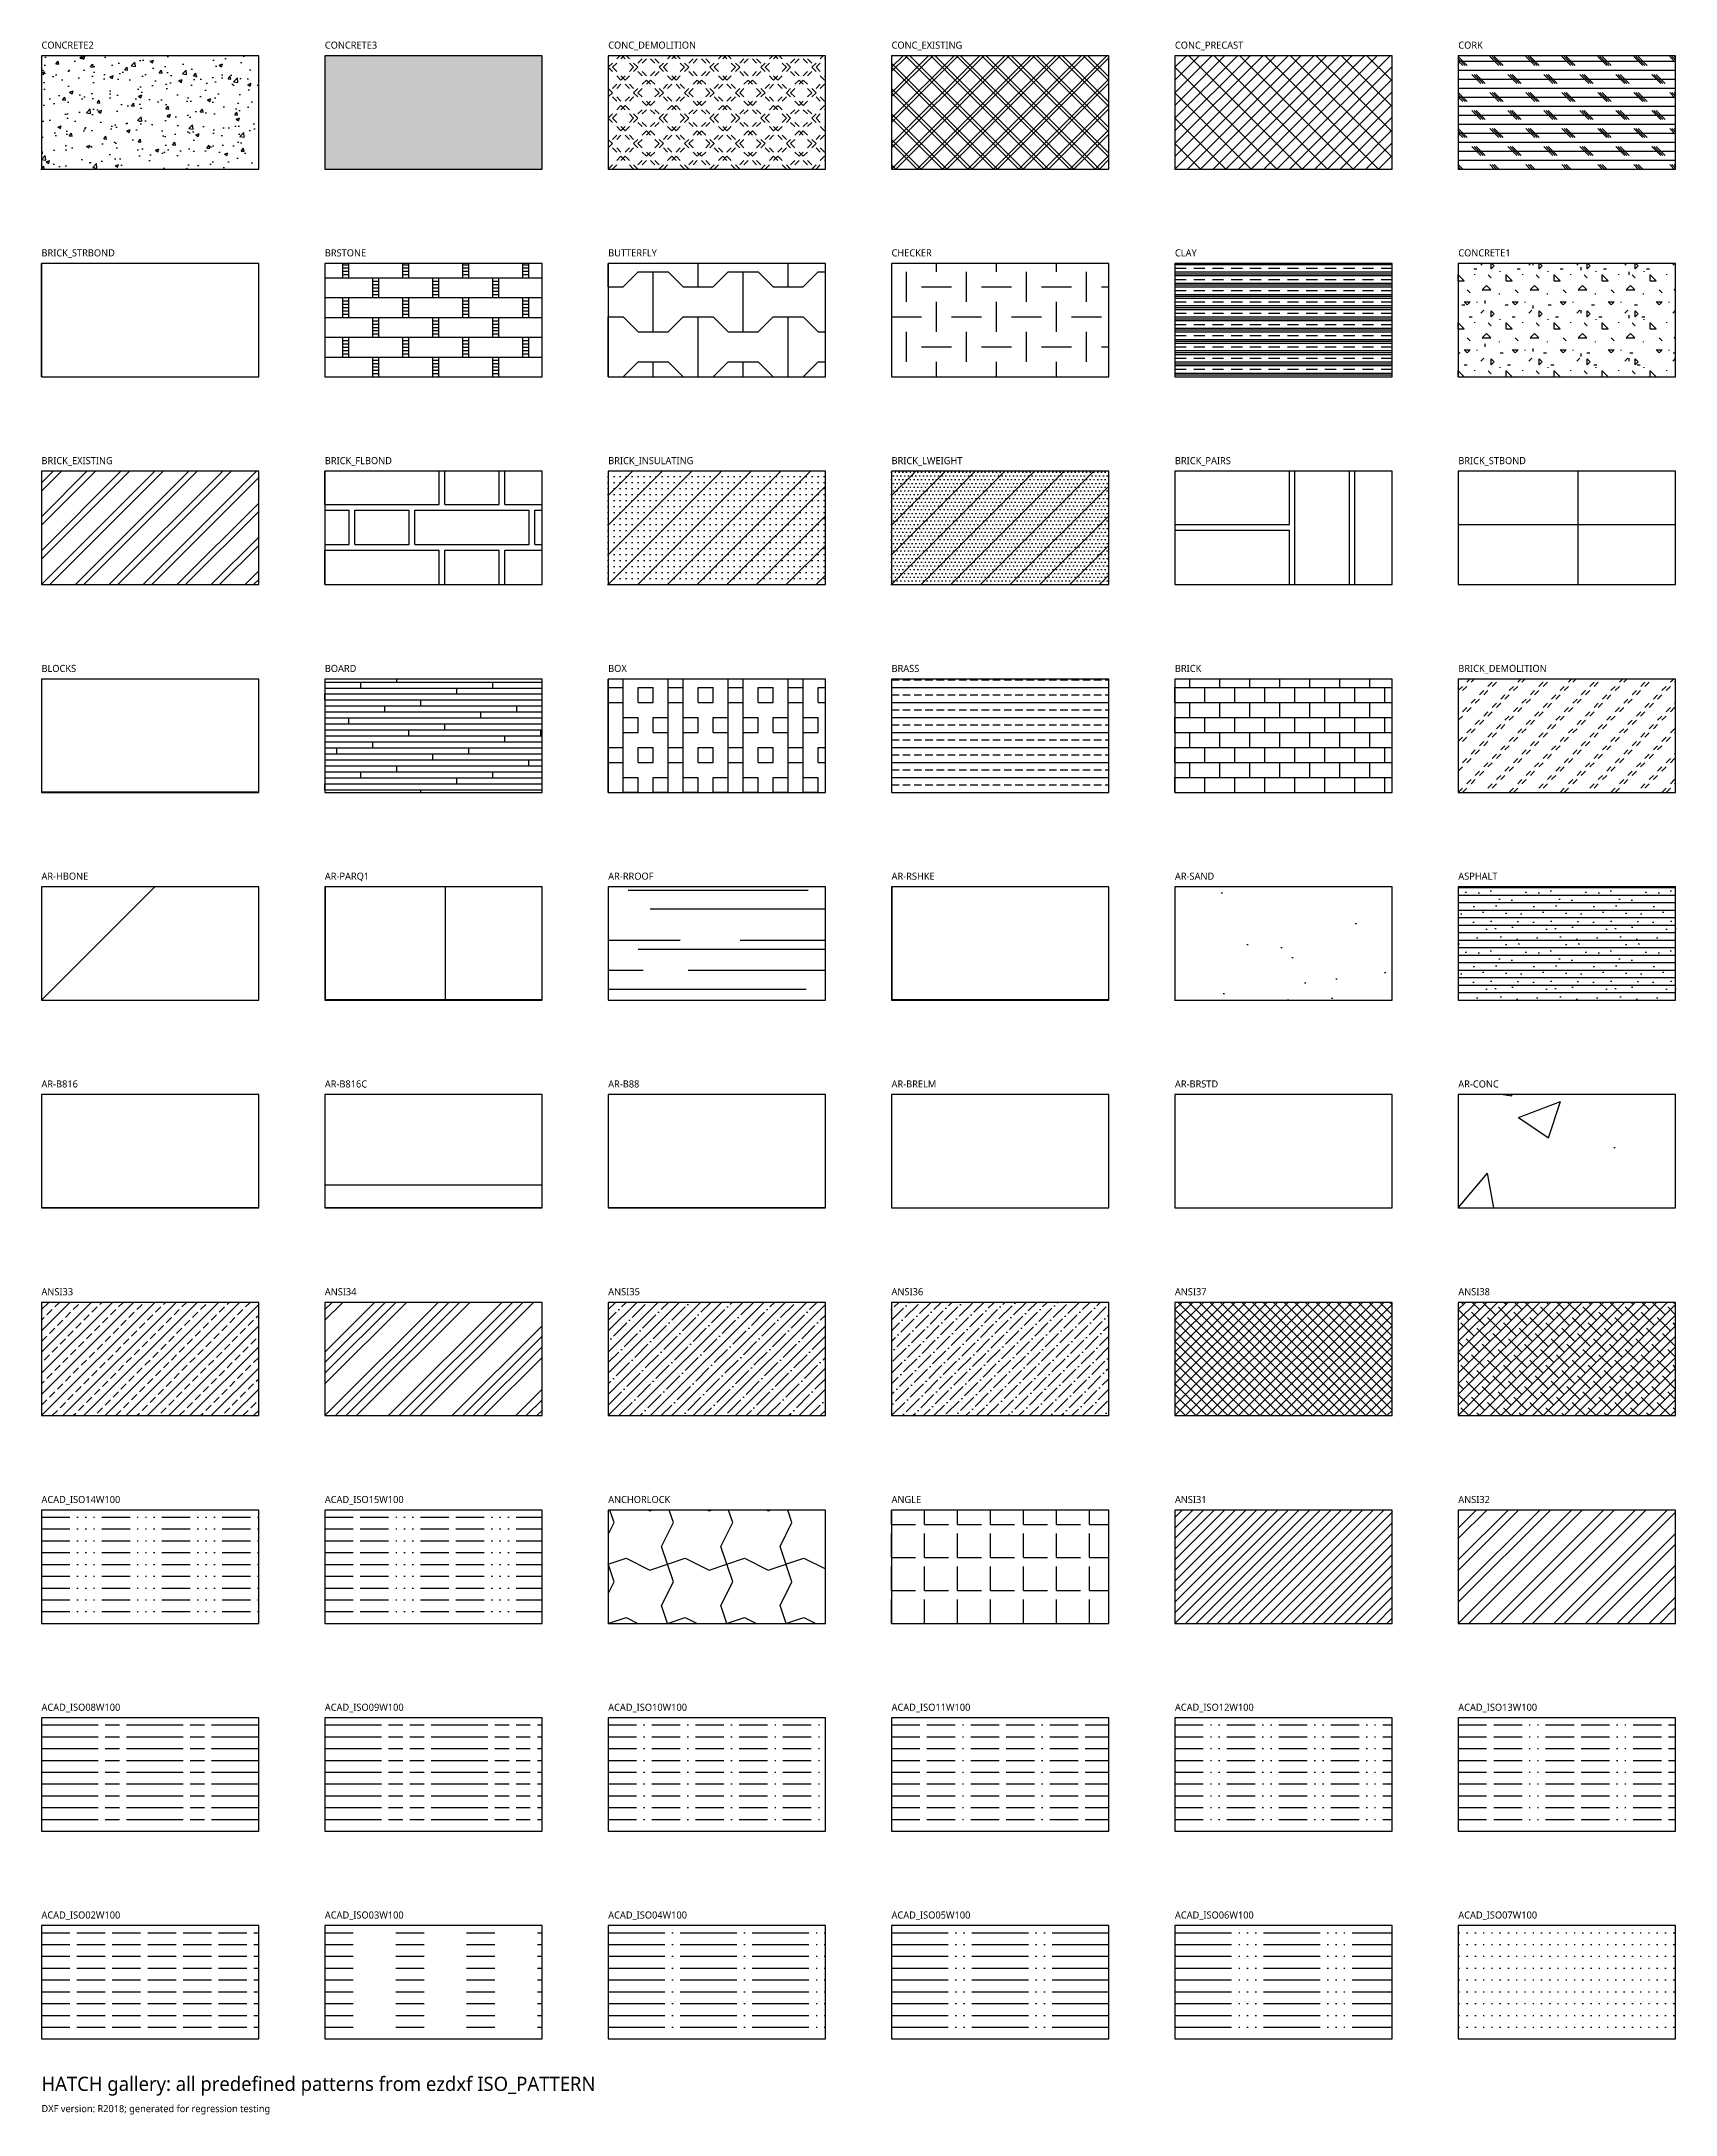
# Model space of a CAD drawing. Header units: metres. Extents: x 0 to 692, y 8 to 2774.
# Drawn here: x 0 to 692, y 8 to 886 of the extents above; entities that cross this region are included whole.
import ezdxf

# ---------------------------------------------------------------- set-up
doc = ezdxf.new("R2010")
doc.units = ezdxf.units.M
for name, color, linetype in [('FRAME', 8, 'Continuous'), ('HATCH', 7, 'Continuous'), ('LABEL', 2, 'Continuous'), ('TITLE', 6, 'Continuous')]:
    doc.layers.add(name, color=color, linetype=linetype)
doc.styles.add('OpenSans', font='OpenSans-Regular.ttf')

msp = doc.modelspace()

# ---------------------------------------------------------------- texts
at = {"layer": 'LABEL', "style": 'OpenSans'}
for s, p in [('CONCRETE2', (0, 883)), ('CONCRETE3', (120, 883)), ('CONC_DEMOLITION', (240, 883)), ('CONC_EXISTING', (360, 883)), ('CONC_PRECAST', (480, 883)), ('CORK', (600, 883)), ('BRICK_STRBOND', (0, 795)), ('BRSTONE', (120, 795)), ('BUTTERFLY', (240, 795)), ('CHECKER', (360, 795)), ('CLAY', (480, 795)), ('CONCRETE1', (600, 795)), ('BRICK_EXISTING', (0, 707)), ('BRICK_FLBOND', (120, 707)), ('BRICK_INSULATING', (240, 707)), ('BRICK_LWEIGHT', (360, 707)), ('BRICK_PAIRS', (480, 707)), ('BRICK_STBOND', (600, 707)), ('BLOCKS', (0, 619)), ('BOARD', (120, 619)), ('BOX', (240, 619)), ('BRASS', (360, 619)), ('BRICK', (480, 619)), ('BRICK_DEMOLITION', (600, 619)), ('AR-HBONE', (0, 531)), ('AR-PARQ1', (120, 531)), ('AR-RROOF', (240, 531)), ('AR-RSHKE', (360, 531)), ('AR-SAND', (480, 531)), ('ASPHALT', (600, 531)), ('AR-B816', (0, 443)), ('AR-B816C', (120, 443)), ('AR-B88', (240, 443)), ('AR-BRELM', (360, 443)), ('AR-BRSTD', (480, 443)), ('AR-CONC', (600, 443)), ('ANSI33', (0, 355)), ('ANSI34', (120, 355)), ('ANSI35', (240, 355)), ('ANSI36', (360, 355)), ('ANSI37', (480, 355)), ('ANSI38', (600, 355)), ('ACAD_ISO14W100', (0, 267)), ('ACAD_ISO15W100', (120, 267)), ('ANCHORLOCK', (240, 267)), ('ANGLE', (360, 267)), ('ANSI31', (480, 267)), ('ANSI32', (600, 267)), ('ACAD_ISO08W100', (0, 179)), ('ACAD_ISO09W100', (120, 179)), ('ACAD_ISO10W100', (240, 179)), ('ACAD_ISO11W100', (360, 179)), ('ACAD_ISO12W100', (480, 179)), ('ACAD_ISO13W100', (600, 179)), ('ACAD_ISO02W100', (0, 91)), ('ACAD_ISO03W100', (120, 91)), ('ACAD_ISO04W100', (240, 91)), ('ACAD_ISO05W100', (360, 91)), ('ACAD_ISO06W100', (480, 91)), ('ACAD_ISO07W100', (600, 91))]:
    msp.add_text(s, height=3, dxfattribs=at).set_placement(p)
at = {"layer": 'TITLE', "style": 'OpenSans'}
for s, height, p in [('HATCH gallery: all predefined patterns from ezdxf ISO_PATTERN', 6, (0, 18)), ('DXF version: R2018; generated for regression testing', 3, (0, 9))]:
    msp.add_text(s, height=height, dxfattribs=at).set_placement(p)

# ---------------------------------------------------------------- hatches: boundary and pattern name
at = {"layer": 'HATCH'}
h = msp.add_hatch(dxfattribs=at)
h.set_pattern_fill('CONCRETE2', style=0)
h.set_pattern_definition([(50, (0, 832), (14.5747, -1.2751), [1.524, -16.764]), (355, (0, 832), (-2.8194, 15.2845), [1.2192, -13.4112]), (100.451, (1.215, 831.894), (11.7553, 14.0094), [1.2952, -14.2472]), (46.184, (0, 836.064), (21.6863, -3.3633), [2.286, -25.146]), (96.636, (1.807, 835.784), (18.9923, 19.794), [1.943, -21.371]), (351.184, (0, 836.064), (18.9923, 19.794), [1.8288, -20.1168]), (21, (2.032, 835.048), (12.1292, -8.1812), [1.524, -16.764]), (326, (2.032, 835.048), (4.9442, 14.735), [1.2192, -13.4112]), (71.451, (3.043, 834.366), (17.0733, 6.5538), [1.2952, -14.2472]), (37.5, (0, 832), (0.2471, 6.7644), [0, -13.24864, 0, -13.6144, 0, -13.462]), (7.5, (0, 832), (5.34557, 8.01445), [0, -7.76224, 0, -12.94384, 0, -5.1308]), (-32.5, (-4.5314, 832), (10.84727, -0.45831), [0, -5.08, 0, -15.8496, 0, -21.0312]), (-42.5, (-6.563, 832), (11.85034, 2.0341), [0, -6.604, 0, -10.52576, 0, -14.9352])])
h.paths.add_polyline_path([(0, 832), (92, 832), (92, 880), (0, 880)])
h = msp.add_hatch(dxfattribs=at)
h.set_pattern_fill('CONCRETE3', style=0)
h.set_pattern_definition([(82.88, (217.1072, 891.2083), (-0.000853, 16.93363), [0.0373, -136.4844]), (97.13, (217.1066, 891.2449), (-16.943103, 118.53227), [0.0493, -136.4723]), (116.57, (217.0945, 891.2915), (-16.9343, 16.93136), [0.0563, -37.8083]), (135, (217.064, 891.337), (-16.9332, 0), [0.0594, -23.8877]), (172.88, (217.0194, 891.3793), (-118.535226, 16.922415), [0.0582, -136.4634]), (172.88, (216.9622, 891.3875), (-118.535226, 16.922415), [0.0385, -136.4831]), (187.13, (216.9246, 891.3866), (-118.53227, -16.943103), [0.0526, -136.469]), (225, (216.87, 891.38), (-0, -16.9332), [0.0607, -23.8864]), (243.44, (216.8214, 891.342), (0.0015, -16.9328), [0.056, -37.8085]), (262.88, (216.7902, 891.2944), (0.000853, -16.93363), [0.0527, -136.4689]), (262.88, (216.783, 891.2426), (0.000853, -16.93363), [0.0385, -136.4831]), (277.13, (216.7837, 891.205), (16.943103, -118.53227), [0.0483, -136.4733]), (296.57, (216.7956, 891.159), (16.9343, -16.93136), [0.0563, -37.8083]), (315, (216.827, 891.114), (16.9332, -0), [0.0594, -23.8877]), (352.88, (216.8707, 891.0716), (118.535226, -16.922415), [0.0582, -136.4634]), (7.13, (216.9654, 891.0643), (118.53227, 16.943103), [0.0521, -136.4695]), (45, (217.02, 891.071), (0, 16.9332), [0.0608, -23.8863]), (63.44, (217.069, 891.109), (-0.0015, 16.9328), [0.056, -37.8085]), (82.88, (217.0999, 891.1565), (-0.000853, 16.93363), [0.0527, -136.4689]), (82.88, (207.6705, 885.3422), (-0.000853, 16.93363), [0.0373, -136.4844]), (97.13, (207.6698, 885.3788), (-16.943103, 118.53227), [0.0493, -136.4723]), (116.57, (207.658, 885.4254), (-16.9343, 16.93136), [0.0563, -37.8083]), (135, (207.627, 885.471), (-16.9332, 0), [0.0594, -23.8877]), (172.88, (207.5827, 885.5132), (-118.535226, 16.922415), [0.0582, -136.4634]), (172.88, (207.5254, 885.5214), (-118.535226, 16.922415), [0.0385, -136.4831]), (187.13, (207.4879, 885.5205), (-118.53227, -16.943103), [0.0526, -136.469]), (225, (207.433, 885.514), (-0, -16.9332), [0.0607, -23.8864]), (243.44, (207.385, 885.476), (0.0015, -16.9328), [0.056, -37.8085]), (262.88, (207.3535, 885.4283), (0.000853, -16.93363), [0.0527, -136.4689]), (262.88, (207.3462, 885.3765), (0.000853, -16.93363), [0.0385, -136.4831]), (277.13, (207.347, 885.339), (16.943103, -118.53227), [0.0483, -136.4733]), (296.57, (207.359, 885.293), (16.9343, -16.93136), [0.0563, -37.8083]), (315, (207.39, 885.248), (16.9332, -0), [0.0594, -23.8877]), (352.88, (207.4339, 885.2055), (118.535226, -16.922415), [0.0582, -136.4634]), (7.13, (207.5287, 885.1982), (118.53227, 16.943103), [0.0521, -136.4695]), (45, (207.583, 885.205), (0, 16.9332), [0.0608, -23.8863]), (63.44, (207.632, 885.2425), (-0.0015, 16.9328), [0.056, -37.8085]), (82.88, (207.663, 885.2904), (-0.000853, 16.93363), [0.0527, -136.4689]), (82.88, (213.6822, 884.9333), (-0.000853, 16.93363), [0.0527, -136.4689]), (63.44, (213.651, 884.8855), (-0.0015, 16.9328), [0.056, -37.8085]), (45, (213.602, 884.847), (0, 16.9332), [0.0608, -23.8863]), (7.13, (213.5478, 884.8411), (118.53227, 16.943103), [0.0521, -136.4695]), (352.88, (213.453, 884.8485), (118.535226, -16.922415), [0.0582, -136.4634]), (315, (213.409, 884.891), (16.9332, -0), [0.0594, -23.8877]), (296.57, (213.378, 884.936), (16.9343, -16.93136), [0.0563, -37.8083]), (277.13, (213.366, 884.9818), (16.943103, -118.53227), [0.0483, -136.4733]), (262.88, (213.3653, 885.0194), (0.000853, -16.93363), [0.0385, -136.4831]), (262.88, (213.3726, 885.0713), (0.000853, -16.93363), [0.0527, -136.4689]), (243.44, (213.404, 885.119), (0.0015, -16.9328), [0.056, -37.8085]), (225, (213.453, 885.157), (-0, -16.9332), [0.0607, -23.8864]), (187.13, (213.507, 885.1634), (-118.53227, -16.943103), [0.0526, -136.469]), (172.88, (213.5445, 885.1644), (-118.535226, 16.922415), [0.0385, -136.4831]), (172.88, (213.6018, 885.156), (-118.535226, 16.922415), [0.0582, -136.4634]), (135, (213.646, 885.114), (-16.9332, 0), [0.0594, -23.8877]), (116.57, (213.677, 885.068), (-16.9343, 16.93136), [0.0563, -37.8083]), (97.13, (213.689, 885.0217), (-16.943103, 118.53227), [0.0493, -136.4723]), (82.88, (213.6896, 884.9852), (-0.000853, 16.93363), [0.0373, -136.4844]), (82.88, (209.0914, 897.0226), (-0.000853, 16.93363), [0.0527, -136.4689]), (63.44, (209.06, 896.975), (-0.0015, 16.9328), [0.056, -37.8085]), (45, (209.011, 896.937), (0, 16.9332), [0.0608, -23.8863]), (7.13, (208.957, 896.9304), (118.53227, 16.943103), [0.0521, -136.4695]), (352.88, (208.8622, 896.9377), (118.535226, -16.922415), [0.0582, -136.4634]), (315, (208.818, 896.98), (16.9332, -0), [0.0594, -23.8877]), (296.57, (208.787, 897.0254), (16.9343, -16.93136), [0.0563, -37.8083]), (277.13, (208.7752, 897.071), (16.943103, -118.53227), [0.0483, -136.4733]), (262.88, (208.7745, 897.1087), (0.000853, -16.93363), [0.0385, -136.4831]), (262.88, (208.7817, 897.1605), (0.000853, -16.93363), [0.0527, -136.4689]), (243.44, (208.813, 897.208), (0.0015, -16.9328), [0.056, -37.8085]), (225, (208.862, 897.246), (-0, -16.9332), [0.0607, -23.8864]), (187.13, (208.9162, 897.2527), (-118.53227, -16.943103), [0.0526, -136.469]), (172.88, (208.9537, 897.2536), (-118.535226, 16.922415), [0.0385, -136.4831]), (172.88, (209.011, 897.2453), (-118.535226, 16.922415), [0.0582, -136.4634]), (135, (209.055, 897.203), (-16.9332, 0), [0.0594, -23.8877]), (116.57, (209.086, 897.158), (-16.9343, 16.93136), [0.0563, -37.8083]), (97.13, (209.098, 897.111), (-16.943103, 118.53227), [0.0493, -136.4723]), (82.88, (209.0987, 897.0744), (-0.000853, 16.93363), [0.0373, -136.4844]), (82.88, (208.1188, 895.9735), (-0.000853, 16.93363), [0.1555, -136.3661]), (97.13, (208.1162, 896.1261), (-16.943103, 118.53227), [0.206, -136.3156]), (116.57, (208.066, 896.321), (-16.9343, 16.93136), [0.235, -37.6296]), (135, (207.937, 896.51), (-16.9332, 0), [0.248, -23.699]), (172.88, (207.7523, 896.687), (-118.535226, 16.922415), [0.2431, -136.2786]), (172.88, (207.5132, 896.7216), (-118.535226, 16.922415), [0.1609, -136.3608]), (187.13, (207.3566, 896.7176), (-118.53227, -16.943103), [0.2196, -136.302]), (225, (207.129, 896.691), (-0, -16.9332), [0.2535, -23.6936]), (243.44, (206.926, 896.5325), (0.0015, -16.9328), [0.2341, -37.6305]), (262.88, (206.7954, 896.3328), (0.000853, -16.93363), [0.22, -136.3016]), (262.88, (206.765, 896.1164), (0.000853, -16.93363), [0.1609, -136.3608]), (277.13, (206.768, 895.9596), (16.943103, -118.53227), [0.2017, -136.3199]), (296.57, (206.818, 895.769), (16.9343, -16.93136), [0.235, -37.6296]), (315, (206.947, 895.579), (16.9332, -0), [0.248, -23.699]), (352.88, (207.1312, 895.4028), (118.535226, -16.922415), [0.2431, -136.2786]), (7.13, (207.527, 895.3722), (118.53227, 16.943103), [0.2176, -136.304]), (45, (207.754, 895.399), (0, 16.9332), [0.2538, -23.6933]), (63.44, (207.958, 895.557), (-0.0015, 16.9328), [0.2341, -37.6305]), (82.88, (208.0881, 895.757), (-0.000853, 16.93363), [0.22, -136.3016]), (82.88, (207.323, 897.7464), (-0.000853, 16.93363), [0.22, -136.3016]), (63.44, (207.193, 897.547), (-0.0015, 16.9328), [0.2341, -37.6305]), (45, (206.989, 897.388), (0, 16.9332), [0.2538, -23.6933]), (7.13, (206.7618, 897.3616), (118.53227, 16.943103), [0.2176, -136.304]), (352.88, (206.366, 897.3922), (118.535226, -16.922415), [0.2431, -136.2786]), (315, (206.182, 897.569), (16.9332, -0), [0.248, -23.699]), (296.57, (206.0525, 897.758), (16.9343, -16.93136), [0.235, -37.6296]), (277.13, (206.003, 897.949), (16.943103, -118.53227), [0.2017, -136.3199]), (262.88, (206, 898.1057), (0.000853, -16.93363), [0.1609, -136.3608]), (262.88, (206.0303, 898.3222), (0.000853, -16.93363), [0.22, -136.3016]), (243.44, (206.1606, 898.522), (0.0015, -16.9328), [0.2341, -37.6305]), (225, (206.364, 898.68), (-0, -16.9332), [0.2535, -23.6936]), (187.13, (206.5914, 898.707), (-118.53227, -16.943103), [0.2196, -136.302]), (172.88, (206.748, 898.711), (-118.535226, 16.922415), [0.1609, -136.3608]), (172.88, (206.9872, 898.6764), (-118.535226, 16.922415), [0.2431, -136.2786]), (135, (207.171, 898.5), (-16.9332, 0), [0.248, -23.699]), (116.57, (207.301, 898.31), (-16.9343, 16.93136), [0.235, -37.6296]), (97.13, (207.351, 898.1155), (-16.943103, 118.53227), [0.206, -136.3156]), (82.88, (207.3536, 897.9629), (-0.000853, 16.93363), [0.1555, -136.3661]), (82.88, (214.7413, 894.9971), (-0.000853, 16.93363), [0.5239, -135.9977]), (63.44, (214.431, 894.522), (-0.0015, 16.9328), [0.5575, -37.3071]), (45, (213.945, 894.144), (0, 16.9332), [0.6045, -23.3426]), (7.13, (213.4049, 894.0807), (118.53227, 16.943103), [0.5182, -136.0034]), (352.88, (212.4624, 894.1536), (118.535226, -16.922415), [0.5789, -135.9427]), (315, (212.024, 894.574), (16.9332, -0), [0.5908, -23.3563]), (296.57, (211.716, 895.026), (16.9343, -16.93136), [0.5598, -37.3048]), (277.13, (211.5976, 895.4795), (16.943103, -118.53227), [0.4804, -136.0412]), (262.88, (211.5904, 895.853), (0.000853, -16.93363), [0.3831, -136.1385]), (262.88, (211.6627, 896.3685), (0.000853, -16.93363), [0.5239, -135.9977]), (243.44, (211.973, 896.844), (0.0015, -16.9328), [0.5575, -37.3071]), (225, (212.458, 897.221), (-0, -16.9332), [0.6038, -23.3434]), (187.13, (212.9991, 897.2847), (-118.53227, -16.943103), [0.523, -135.9986]), (172.88, (213.372, 897.2944), (-118.535226, 16.922415), [0.3831, -136.1385]), (172.88, (213.9416, 897.212), (-118.535226, 16.922415), [0.5789, -135.9427]), (135, (214.38, 896.792), (-16.9332, 0), [0.5908, -23.3563]), (116.57, (214.688, 896.34), (-16.9343, 16.93136), [0.5598, -37.3048]), (97.13, (214.8082, 895.8762), (-16.943103, 118.53227), [0.4905, -136.0311]), (82.88, (214.8143, 895.5127), (-0.000853, 16.93363), [0.3704, -136.1512]), (82.88, (219.5582, 886.0249), (-0.000853, 16.93363), [0.3704, -136.1512]), (97.13, (219.552, 886.3884), (-16.943103, 118.53227), [0.4905, -136.0311]), (116.57, (219.432, 886.852), (-16.9343, 16.93136), [0.5598, -37.3048]), (135, (219.124, 887.304), (-16.9332, 0), [0.5908, -23.3563]), (172.88, (218.6855, 887.7243), (-118.535226, 16.922415), [0.5789, -135.9427]), (172.88, (218.116, 887.8066), (-118.535226, 16.922415), [0.3831, -136.1385]), (187.13, (217.743, 887.797), (-118.53227, -16.943103), [0.523, -135.9986]), (225, (217.202, 887.733), (-0, -16.9332), [0.6038, -23.3434]), (243.44, (216.717, 887.356), (0.0015, -16.9328), [0.5575, -37.3071]), (262.88, (216.4066, 886.8807), (0.000853, -16.93363), [0.5239, -135.9977]), (262.88, (216.3343, 886.3652), (0.000853, -16.93363), [0.3831, -136.1385]), (277.13, (216.3415, 885.9917), (16.943103, -118.53227), [0.4804, -136.0412]), (296.57, (216.4596, 885.538), (16.9343, -16.93136), [0.5598, -37.3048]), (315, (216.767, 885.086), (16.9332, -0), [0.5908, -23.3563]), (352.88, (217.2063, 884.6658), (118.535226, -16.922415), [0.5789, -135.9427]), (7.13, (218.1487, 884.593), (118.53227, 16.943103), [0.5182, -136.0034]), (45, (218.689, 884.656), (0, 16.9332), [0.6045, -23.3426]), (63.44, (219.175, 885.034), (-0.0015, 16.9328), [0.5575, -37.3071]), (82.88, (219.4851, 885.5094), (-0.000853, 16.93363), [0.5239, -135.9977]), (82.88, (220.5854, 892.1863), (-0.000853, 16.93363), [0.22, -136.3016]), (63.44, (220.455, 891.987), (-0.0015, 16.9328), [0.2341, -37.6305]), (45, (220.251, 891.828), (0, 16.9332), [0.2538, -23.6933]), (7.13, (220.0243, 891.8015), (118.53227, 16.943103), [0.2176, -136.304]), (352.88, (219.6285, 891.8322), (118.535226, -16.922415), [0.2431, -136.2786]), (315, (219.444, 892.009), (16.9332, -0), [0.248, -23.699]), (296.57, (219.315, 892.198), (16.9343, -16.93136), [0.235, -37.6296]), (277.13, (219.2654, 892.3889), (16.943103, -118.53227), [0.2017, -136.3199]), (262.88, (219.2624, 892.5457), (0.000853, -16.93363), [0.1609, -136.3608]), (262.88, (219.2927, 892.7622), (0.000853, -16.93363), [0.22, -136.3016]), (243.44, (219.423, 892.962), (0.0015, -16.9328), [0.2341, -37.6305]), (225, (219.627, 893.12), (-0, -16.9332), [0.2535, -23.6936]), (187.13, (219.854, 893.1469), (-118.53227, -16.943103), [0.2196, -136.302]), (172.88, (220.0105, 893.151), (-118.535226, 16.922415), [0.1609, -136.3608]), (172.88, (220.2497, 893.1164), (-118.535226, 16.922415), [0.2431, -136.2786]), (135, (220.434, 892.94), (-16.9332, 0), [0.248, -23.699]), (116.57, (220.563, 892.75), (-16.9343, 16.93136), [0.235, -37.6296]), (97.13, (220.6135, 892.5554), (-16.943103, 118.53227), [0.206, -136.3156]), (82.88, (220.6161, 892.4028), (-0.000853, 16.93363), [0.1555, -136.3661]), (82.88, (217.508, 897.7877), (-0.000853, 16.93363), [0.0527, -136.4689]), (63.44, (217.477, 897.74), (-0.0015, 16.9328), [0.056, -37.8085]), (45, (217.428, 897.702), (0, 16.9332), [0.0608, -23.8863]), (7.13, (217.3735, 897.6955), (118.53227, 16.943103), [0.0521, -136.4695]), (352.88, (217.2787, 897.7029), (118.535226, -16.922415), [0.0582, -136.4634]), (315, (217.235, 897.745), (16.9332, -0), [0.0594, -23.8877]), (296.57, (217.204, 897.7906), (16.9343, -16.93136), [0.0563, -37.8083]), (277.13, (217.1917, 897.8362), (16.943103, -118.53227), [0.0483, -136.4733]), (262.88, (217.191, 897.8738), (0.000853, -16.93363), [0.0385, -136.4831]), (262.88, (217.1983, 897.9256), (0.000853, -16.93363), [0.0527, -136.4689]), (243.44, (217.2295, 897.9735), (0.0015, -16.9328), [0.056, -37.8085]), (225, (217.278, 898.011), (-0, -16.9332), [0.0607, -23.8864]), (187.13, (217.3327, 898.0178), (-118.53227, -16.943103), [0.0526, -136.469]), (172.88, (217.3702, 898.0188), (-118.535226, 16.922415), [0.0385, -136.4831]), (172.88, (217.4275, 898.0105), (-118.535226, 16.922415), [0.0582, -136.4634]), (135, (217.472, 897.968), (-16.9332, 0), [0.0594, -23.8877]), (116.57, (217.5026, 897.923), (-16.9343, 16.93136), [0.0563, -37.8083]), (97.13, (217.5147, 897.8761), (-16.943103, 118.53227), [0.0493, -136.4723]), (82.88, (217.5153, 897.8396), (-0.000853, 16.93363), [0.0373, -136.4844]), (82.88, (218.2183, 896.2728), (-0.000853, 16.93363), [0.1592, -136.3624]), (63.44, (218.124, 896.128), (-0.0015, 16.9328), [0.1694, -37.6952]), (45, (217.976, 896.013), (0, 16.9332), [0.1837, -23.7634]), (7.13, (217.8121, 895.9943), (118.53227, 16.943103), [0.1575, -136.3641]), (352.88, (217.5257, 896.0164), (118.535226, -16.922415), [0.1759, -136.3457]), (315, (217.392, 896.144), (16.9332, -0), [0.1795, -23.7676]), (296.57, (217.299, 896.2814), (16.9343, -16.93136), [0.1701, -37.6945]), (277.13, (217.2629, 896.4194), (16.943103, -118.53227), [0.146, -136.3756]), (262.88, (217.2607, 896.5329), (0.000853, -16.93363), [0.1164, -136.4052]), (262.88, (217.2827, 896.6896), (0.000853, -16.93363), [0.1592, -136.3624]), (243.44, (217.377, 896.834), (0.0015, -16.9328), [0.1694, -37.6952]), (225, (217.524, 896.949), (-0, -16.9332), [0.1835, -23.7636]), (187.13, (217.6888, 896.968), (-118.53227, -16.943103), [0.1589, -136.3627]), (172.88, (217.8022, 896.971), (-118.535226, 16.922415), [0.1164, -136.4052]), (172.88, (217.9752, 896.946), (-118.535226, 16.922415), [0.1759, -136.3457]), (135, (218.109, 896.818), (-16.9332, 0), [0.1795, -23.7676]), (116.57, (218.202, 896.681), (-16.9343, 16.93136), [0.1701, -37.6945]), (97.13, (218.2386, 896.54), (-16.943103, 118.53227), [0.1491, -136.3725]), (82.88, (218.2405, 896.4295), (-0.000853, 16.93363), [0.1126, -136.4091]), (82.88, (214.0359, 890.5155), (-0.000853, 16.93363), [0.1555, -136.3661]), (97.13, (214.0333, 890.6681), (-16.943103, 118.53227), [0.206, -136.3156]), (116.57, (213.983, 890.863), (-16.9343, 16.93136), [0.235, -37.6296]), (135, (213.854, 891.053), (-16.9332, 0), [0.248, -23.699]), (172.88, (213.6694, 891.229), (-118.535226, 16.922415), [0.2431, -136.2786]), (172.88, (213.4303, 891.2636), (-118.535226, 16.922415), [0.1609, -136.3608]), (187.13, (213.2737, 891.2595), (-118.53227, -16.943103), [0.2196, -136.302]), (225, (213.046, 891.233), (-0, -16.9332), [0.2535, -23.6936]), (243.44, (212.843, 891.0745), (0.0015, -16.9328), [0.2341, -37.6305]), (262.88, (212.7125, 890.8748), (0.000853, -16.93363), [0.22, -136.3016]), (262.88, (212.6822, 890.6584), (0.000853, -16.93363), [0.1609, -136.3608]), (277.13, (212.6852, 890.5016), (16.943103, -118.53227), [0.2017, -136.3199]), (296.57, (212.735, 890.311), (16.9343, -16.93136), [0.235, -37.6296]), (315, (212.864, 890.121), (16.9332, -0), [0.248, -23.699]), (352.88, (213.0483, 889.9448), (118.535226, -16.922415), [0.2431, -136.2786]), (7.13, (213.444, 889.9142), (118.53227, 16.943103), [0.2176, -136.304]), (45, (213.671, 889.941), (0, 16.9332), [0.2538, -23.6933]), (63.44, (213.875, 890.099), (-0.0015, 16.9328), [0.2341, -37.6305]), (82.88, (214.0052, 890.299), (-0.000853, 16.93363), [0.22, -136.3016]), (82.88, (210.7421, 891.2265), (-0.000853, 16.93363), [0.1126, -136.409]), (97.13, (210.7402, 891.337), (-16.943103, 118.53227), [0.1491, -136.3725]), (116.57, (210.704, 891.478), (-16.9343, 16.93136), [0.1701, -37.6945]), (135, (210.61, 891.615), (-16.9332, 0), [0.1795, -23.7676]), (172.88, (210.4769, 891.743), (-118.535226, 16.922415), [0.1759, -136.3457]), (172.88, (210.3038, 891.768), (-118.535226, 16.922415), [0.1164, -136.4052]), (187.13, (210.1904, 891.765), (-118.53227, -16.943103), [0.1589, -136.3627]), (225, (210.026, 891.746), (-0, -16.9332), [0.1835, -23.7636]), (243.44, (209.8786, 891.631), (0.0015, -16.9328), [0.1694, -37.6952]), (262.88, (209.7843, 891.4866), (0.000853, -16.93363), [0.1592, -136.3624]), (262.88, (209.7623, 891.33), (0.000853, -16.93363), [0.1164, -136.4052]), (277.13, (209.7645, 891.2164), (16.943103, -118.53227), [0.146, -136.3756]), (296.57, (209.8004, 891.0785), (16.9343, -16.93136), [0.1701, -37.6945]), (315, (209.894, 890.941), (16.9332, -0), [0.1795, -23.7676]), (352.88, (210.0273, 890.8134), (118.535226, -16.922415), [0.1759, -136.3457]), (7.13, (210.3137, 890.7913), (118.53227, 16.943103), [0.1575, -136.3641]), (45, (210.478, 890.81), (0, 16.9332), [0.1837, -23.7634]), (63.44, (210.6256, 890.925), (-0.0015, 16.9328), [0.1694, -37.6952]), (82.88, (210.72, 891.0698), (-0.000853, 16.93363), [0.1592, -136.3624]), (82.88, (208.0475, 890.0994), (-0.000853, 16.93363), [0.2141, -136.3075]), (97.13, (208.044, 890.3095), (-16.943103, 118.53227), [0.2836, -136.238]), (116.57, (207.9746, 890.578), (-16.9343, 16.93136), [0.3237, -37.541]), (135, (207.797, 890.839), (-16.9332, 0), [0.3416, -23.6056]), (172.88, (207.543, 891.0819), (-118.535226, 16.922415), [0.3347, -136.187]), (172.88, (207.2137, 891.1295), (-118.535226, 16.922415), [0.2215, -136.3001]), (187.13, (206.998, 891.1239), (-118.53227, -16.943103), [0.3024, -136.2193]), (225, (206.685, 891.087), (-0, -16.9332), [0.349, -23.598]), (243.44, (206.405, 890.869), (0.0015, -16.9328), [0.3223, -37.5423]), (262.88, (206.2254, 890.5942), (0.000853, -16.93363), [0.3029, -136.2187]), (262.88, (206.1836, 890.2961), (0.000853, -16.93363), [0.2215, -136.3001]), (277.13, (206.1877, 890.0802), (16.943103, -118.53227), [0.2777, -136.2439]), (296.57, (206.256, 889.818), (16.9343, -16.93136), [0.3237, -37.541]), (315, (206.434, 889.557), (16.9332, -0), [0.3416, -23.6056]), (352.88, (206.6877, 889.3136), (118.535226, -16.922415), [0.3347, -136.187]), (7.13, (207.2326, 889.2715), (118.53227, 16.943103), [0.2996, -136.222]), (45, (207.545, 889.308), (0, 16.9332), [0.3495, -23.5976]), (63.44, (207.826, 889.5264), (-0.0015, 16.9328), [0.3223, -37.5423]), (82.88, (208.0053, 889.8013), (-0.000853, 16.93363), [0.3029, -136.2187]), (82.88, (210.0169, 892.6366), (-0.000853, 16.93363), [0.0373, -136.4844]), (97.13, (210.0163, 892.6732), (-16.943103, 118.53227), [0.0493, -136.4723]), (116.57, (210.004, 892.72), (-16.9343, 16.93136), [0.0563, -37.8083]), (135, (209.973, 892.765), (-16.9332, 0), [0.0594, -23.8877]), (172.88, (209.9291, 892.8075), (-118.535226, 16.922415), [0.0582, -136.4634]), (172.88, (209.8718, 892.8158), (-118.535226, 16.922415), [0.0385, -136.4831]), (187.13, (209.8343, 892.8148), (-118.53227, -16.943103), [0.0526, -136.469]), (225, (209.78, 892.808), (-0, -16.9332), [0.0607, -23.8864]), (243.44, (209.731, 892.7705), (0.0015, -16.9328), [0.056, -37.8085]), (262.88, (209.7, 892.7227), (0.000853, -16.93363), [0.0527, -136.4689]), (262.88, (209.6926, 892.6708), (0.000853, -16.93363), [0.0385, -136.4831]), (277.13, (209.6933, 892.6333), (16.943103, -118.53227), [0.0483, -136.4733]), (296.57, (209.705, 892.5876), (16.9343, -16.93136), [0.0563, -37.8083]), (315, (209.736, 892.542), (16.9332, -0), [0.0594, -23.8877]), (352.88, (209.7803, 892.4999), (118.535226, -16.922415), [0.0582, -136.4634]), (7.13, (209.8751, 892.4926), (118.53227, 16.943103), [0.0521, -136.4695]), (45, (209.93, 892.499), (0, 16.9332), [0.0608, -23.8863]), (63.44, (209.978, 892.537), (-0.0015, 16.9328), [0.056, -37.8085]), (82.88, (210.0095, 892.5847), (-0.000853, 16.93363), [0.0527, -136.4689]), (82.88, (211.2726, 887.4477), (-0.000853, 16.93363), [0.5239, -135.9977]), (63.44, (210.962, 886.972), (-0.0015, 16.9328), [0.5575, -37.3071]), (45, (210.477, 886.595), (0, 16.9332), [0.6045, -23.3426]), (7.13, (209.9362, 886.5313), (118.53227, 16.943103), [0.5182, -136.0034]), (352.88, (208.9937, 886.6042), (118.535226, -16.922415), [0.5789, -135.9427]), (315, (208.555, 887.025), (16.9332, -0), [0.5908, -23.3563]), (296.57, (208.247, 887.476), (16.9343, -16.93136), [0.5598, -37.3048]), (277.13, (208.129, 887.9301), (16.943103, -118.53227), [0.4804, -136.0412]), (262.88, (208.1218, 888.3035), (0.000853, -16.93363), [0.3831, -136.1385]), (262.88, (208.194, 888.819), (0.000853, -16.93363), [0.5239, -135.9977]), (243.44, (208.504, 889.2946), (0.0015, -16.9328), [0.5575, -37.3071]), (225, (208.989, 889.672), (-0, -16.9332), [0.6038, -23.3434]), (187.13, (209.5305, 889.7353), (-118.53227, -16.943103), [0.523, -135.9986]), (172.88, (209.9035, 889.745), (-118.535226, 16.922415), [0.3831, -136.1385]), (172.88, (210.473, 889.6626), (-118.535226, 16.922415), [0.5789, -135.9427]), (135, (210.912, 889.242), (-16.9332, 0), [0.5908, -23.3563]), (116.57, (211.2196, 888.791), (-16.9343, 16.93136), [0.5598, -37.3048]), (97.13, (211.3396, 888.3268), (-16.943103, 118.53227), [0.4905, -136.0311]), (82.88, (211.3457, 887.9632), (-0.000853, 16.93363), [0.3704, -136.1512])])
h.paths.add_polyline_path([(120, 832), (212, 832), (212, 880), (120, 880)])
h = msp.add_hatch(dxfattribs=at)
h.set_pattern_fill('CONC_DEMOLITION', style=0)
h.set_pattern_definition([(45, (240, 832), (-5.38815, 5.38815), [2.54, -2.54]), (45, (241.796, 832), (-5.38815, 5.38815), [2.54, -2.54]), (-45, (240, 832), (5.38815, 5.38815), [2.54, -2.54]), (-45, (241.796, 832), (5.38815, 5.38815), [2.54, -2.54])])
h.paths.add_polyline_path([(240, 832), (332, 832), (332, 880), (240, 880)])
h = msp.add_hatch(dxfattribs=at)
h.set_pattern_fill('CONC_EXISTING', style=0)
h.set_pattern_definition([(45, (360, 832), (-5.38815, 5.38815), []), (45, (361.796, 832), (-5.38815, 5.38815), []), (-45, (360, 832), (5.38815, 5.38815), []), (-45, (361.796, 832), (5.38815, 5.38815), [])])
h.paths.add_polyline_path([(360, 832), (452, 832), (452, 880), (360, 880)])
h = msp.add_hatch(dxfattribs=at)
h.set_pattern_fill('CONC_PRECAST', style=0)
h.set_pattern_definition([(45, (480, 832), (-2.69408, 2.69408), []), (-45, (480, 832), (5.38815, 5.38815), [])])
h.paths.add_polyline_path([(480, 832), (572, 832), (572, 880), (480, 880)])
h = msp.add_hatch(dxfattribs=at)
h.set_pattern_fill('CORK', style=0)
h.set_pattern_definition([(0, (600, 832), (0, 3.81), []), (135, (601.905, 830.095), (-7.62, -7.62), [5.3882, -5.3882]), (135, (602.857, 830.095), (-7.62, -7.62), [5.3882, -5.3882]), (135, (603.81, 830.095), (-7.62, -7.62), [5.3882, -5.3882])])
h.paths.add_polyline_path([(600, 832), (692, 832), (692, 880), (600, 880)])
h = msp.add_hatch(dxfattribs=at)
h.set_pattern_fill('BRICK_STRBOND', style=0)
h.set_pattern_definition([(0, (0, 744), (0, 50.8), []), (90, (0, 744), (-101.6, 50.8), [50.8, -50.8])])
h.paths.add_polyline_path([(0, 744), (92, 744), (92, 792), (0, 792)])
h = msp.add_hatch(dxfattribs=at)
h.set_pattern_fill('BRSTONE', style=0)
h.set_pattern_definition([(0, (120, 744), (0, 8.382), []), (90, (142.86, 744), (-12.7, 8.382), [8.382, -8.382]), (90, (140.32, 744), (-12.7, 8.382), [8.382, -8.382]), (0, (142.86, 745.397), (12.7, 8.382), [-22.86, 2.54]), (0, (142.86, 746.794), (12.7, 8.382), [-22.86, 2.54]), (0, (142.86, 748.191), (12.7, 8.382), [-22.86, 2.54]), (0, (142.86, 749.588), (12.7, 8.382), [-22.86, 2.54]), (0, (142.86, 750.985), (12.7, 8.382), [-22.86, 2.54])])
h.paths.add_polyline_path([(120, 744), (212, 744), (212, 792), (120, 792)])
h = msp.add_hatch(dxfattribs=at)
h.set_pattern_fill('BUTTERFLY', style=0)
h.set_pattern_definition([(0, (233.65, 744), (19.05, 19.05), [12.7, -25.4]), (0, (252.7, 750.35), (19.05, 19.05), [12.7, -25.4]), (90, (240, 744), (-19.05, 19.05), [25.4, -12.7]), (45, (246.35, 744), (-19.05, 19.05), [8.98, -17.9605]), (135, (233.65, 744), (-19.05, -19.05), [8.98, -17.9605])])
h.paths.add_polyline_path([(240, 744), (332, 744), (332, 792), (240, 792)])
h = msp.add_hatch(dxfattribs=at)
h.set_pattern_fill('CHECKER', style=0)
h.set_pattern_definition([(0, (360, 744), (12.7, 12.7), [12.7, -12.7]), (90, (366.35, 750.35), (-12.7, 12.7), [12.7, -12.7])])
h.paths.add_polyline_path([(360, 744), (452, 744), (452, 792), (360, 792)])
h = msp.add_hatch(dxfattribs=at)
h.set_pattern_fill('CLAY', style=0)
h.set_pattern_definition([(0, (480, 744), (0, 4.7625), []), (0, (480, 744.7938), (0, 4.7625), []), (0, (480, 745.5875), (0, 4.7625), []), (0, (480, 747.175), (0, 4.7625), [4.7625, -3.175])])
h.paths.add_polyline_path([(480, 744), (572, 744), (572, 792), (480, 792)])
h = msp.add_hatch(dxfattribs=at)
h.set_pattern_fill('CONCRETE1', style=0)
h.set_pattern_definition([(0, (600, 744), (20.32, 20.32), [2.54, -17.78]), (90, (600, 744), (-20.32, 20.32), [2.54, -17.78]), (135, (602.54, 744), (-20.32, 0), [3.592, -25.1447]), (0, (602.54, 755.43), (20.32, 20.32), [2.54, -17.78]), (45, (603.81, 754.16), (0, 20.32), [1.796, -26.9408]), (135, (603.81, 754.16), (-20.32, 0), [1.796, -26.9408]), (0, (610.16, 760.51), (20.32, 20.32), [3.592, -16.728]), (45, (610.16, 760.51), (0, 20.32), [2.54, -26.1968]), (135, (613.752, 760.51), (-20.32, 0), [2.54, -26.197]), (90, (613.97, 749.08), (-20.32, 20.32), [2.54, -17.78]), (45, (613.97, 749.08), (0, 20.32), [1.796, -26.9408]), (135, (615.24, 750.35), (-20.32, 0), [1.796, -26.9408]), (0, (602.54, 749.08), (20.32, 20.32), [1.27, -17.018]), (0, (617.78, 754.16), (20.32, 20.32), [1.27, -17.018]), (90, (611.43, 756.7), (-20.32, 20.32), [1.27, -17.018]), (135, (613.97, 745.27), (-20.32, 0), [1.796, -26.9408]), (135, (605.08, 759.24), (-20.32, 0), [1.796, -26.9408]), (45, (609.525, 750.668), (0, 20.32), [1.796, -26.9408]), (90, (606.985, 746.54), (-20.32, 20.32), [0.3175, -20.0025]), (90, (607.938, 755.112), (-20.32, 20.32), [0.3175, -20.0025]), (90, (617.462, 758.605), (-20.32, 20.32), [0.3175, -20.0025]), (90, (617.78, 747.81), (-20.32, 20.32), [0.3175, -20.0025])])
h.paths.add_polyline_path([(600, 744), (692, 744), (692, 792), (600, 792)])
h = msp.add_hatch(dxfattribs=at)
h.set_pattern_fill('BRICK_EXISTING', style=0)
h.set_pattern_definition([(45, (0, 656), (-7.1842, 7.1842), []), (45, (3.592, 656), (-7.1842, 7.1842), [])])
h.paths.add_polyline_path([(0, 656), (92, 656), (92, 704), (0, 704)])
h = msp.add_hatch(dxfattribs=at)
h.set_pattern_fill('BRICK_FLBOND', style=0)
h.set_pattern_definition([(0, (120, 656), (38.1, 16.9333), [48.419, -27.781]), (0, (170.8, 656), (38.1, 16.9333), [23.019, -53.181]), (0, (120, 670.552), (38.1, 16.9333), [48.419, -27.781]), (0, (170.8, 670.552), (38.1, 16.9333), [23.019, -53.181]), (90, (120, 656), (-38.1, 16.933), [14.552, -19.315]), (90, (168.42, 656), (-38.1, 16.933), [14.552, -19.315]), (90, (170.8, 656), (-38.1, 16.933), [14.552, -19.315]), (90, (193.82, 656), (-38.1, 16.933), [14.552, -19.315])])
h.paths.add_polyline_path([(120, 656), (212, 656), (212, 704), (120, 704)])
h = msp.add_hatch(dxfattribs=at)
h.set_pattern_fill('BRICK_INSULATING', style=0)
h.set_pattern_definition([(45, (240, 656), (-6.2862, 6.2862), []), (0, (240, 656), (0, 2.54), [0, -2.54])])
h.paths.add_polyline_path([(240, 656), (332, 656), (332, 704), (240, 704)])
h = msp.add_hatch(dxfattribs=at)
h.set_pattern_fill('BRICK_LWEIGHT', style=0)
h.set_pattern_definition([(45, (360, 656), (-6.2862, 6.2862), []), (0, (360, 656), (0.79375, 1.5875), [0, -1.5875])])
h.paths.add_polyline_path([(360, 656), (452, 656), (452, 704), (360, 704)])
h = msp.add_hatch(dxfattribs=at)
h.set_pattern_fill('BRICK_PAIRS', style=0)
h.set_pattern_definition([(0, (480, 656), (50.8, 50.8), [48.419, -2.381, 23.019, -2.381, 23.019, -2.381]), (0, (480, 679.02), (50.8, 50.8), [48.42, -53.18]), (0, (480, 681.4), (50.8, 50.8), [48.42, -53.18]), (0, (480, 704.42), (50.8, 50.8), [48.419, -2.381, 23.019, -2.381, 23.019, -2.381]), (90, (480, 656), (-50.8, 50.8), [23.019, -2.381, 23.019, -2.381, 48.419, -2.381]), (90, (503.02, 706.8), (-50.8, 50.8), [48.42, -53.18]), (90, (505.4, 706.8), (-50.8, 50.8), [48.42, -53.18]), (90, (528.42, 656), (-50.8, 50.8), [23.019, -2.381, 23.019, -2.381, 48.419, -2.381])])
h.paths.add_polyline_path([(480, 656), (572, 656), (572, 704), (480, 704)])
h = msp.add_hatch(dxfattribs=at)
h.set_pattern_fill('BRICK_STBOND', style=0)
h.set_pattern_definition([(0, (600, 656), (0, 25.4), []), (90, (600, 656), (-50.8, 0), [])])
h.paths.add_polyline_path([(600, 656), (692, 656), (692, 704), (600, 704)])
h = msp.add_hatch(dxfattribs=at)
h.set_pattern_fill('BLOCKS', style=0)
h.set_pattern_definition([(0, (0, 568), (0, 203.2), []), (90, (0, 568), (-203.2, 203.2), [203.2, -203.2])])
h.paths.add_polyline_path([(0, 568), (92, 568), (92, 616), (0, 616)])
h = msp.add_hatch(dxfattribs=at)
h.set_pattern_fill('BOARD', style=0)
h.set_pattern_definition([(0, (120, 569.016), (0, 2.54), []), (90, (120, 569.016), (-10.16, 10.16), [2.54, -35.56]), (90, (135.24, 574.096), (-10.16, 10.16), [2.54, -35.56])])
h.paths.add_polyline_path([(120, 568), (212, 568), (212, 616), (120, 616)])
h = msp.add_hatch(dxfattribs=at)
h.set_pattern_fill('BOX', style=0)
h.set_pattern_definition([(90, (240, 568), (-25.4, 0), []), (90, (246.35, 568), (-25.4, 0), []), (0, (240, 568), (0, 25.4), [-6.35, 6.35]), (0, (240, 574.35), (0, 25.4), [-6.35, 6.35]), (0, (240, 580.7), (0, 25.4), [6.35, -6.35]), (0, (240, 587.05), (0, 25.4), [6.35, -6.35]), (90, (252.7, 568), (-25.4, 0), [6.35, -6.35]), (90, (259.05, 568), (-25.4, 0), [6.35, -6.35])])
h.paths.add_polyline_path([(240, 568), (332, 568), (332, 616), (240, 616)])
h = msp.add_hatch(dxfattribs=at)
h.set_pattern_fill('BRASS', style=0)
h.set_pattern_definition([(0, (360, 568), (0, 6.35), []), (0, (360, 571.175), (0, 6.35), [3.175, -1.5875])])
h.paths.add_polyline_path([(360, 568), (452, 568), (452, 616), (360, 616)])
h = msp.add_hatch(dxfattribs=at)
h.set_pattern_fill('BRICK', style=0)
h.set_pattern_definition([(0, (480, 568), (0, 6.35), []), (90, (480, 568), (-12.7, 0), [6.35, -6.35]), (90, (486.35, 568), (-12.7, 0), [-6.35, 6.35])])
h.paths.add_polyline_path([(480, 568), (572, 568), (572, 616), (480, 616)])
h = msp.add_hatch(dxfattribs=at)
h.set_pattern_fill('BRICK_DEMOLITION', style=0)
h.set_pattern_definition([(45, (600, 568), (-5.38815, 5.38815), [2.54, -2.54]), (45, (601.796, 568), (-5.38815, 5.38815), [2.54, -2.54])])
h.paths.add_polyline_path([(600, 568), (692, 568), (692, 616), (600, 616)])
h = msp.add_hatch(dxfattribs=at)
h.set_pattern_fill('AR-HBONE', style=0)
h.set_pattern_definition([(45, (0, 480), (0, 143.68), [304.8, -101.6]), (135, (71.84, 551.84), (0, 143.68), [304.8, -101.6])])
h.paths.add_polyline_path([(0, 480), (92, 480), (92, 528), (0, 528)])
h = msp.add_hatch(dxfattribs=at)
h.set_pattern_fill('AR-PARQ1', style=0)
h.set_pattern_definition([(90, (120, 480), (-304.8, 304.8), [304.8, -304.8]), (90, (170.8, 480), (-304.8, 304.8), [304.8, -304.8]), (90, (221.6, 480), (-304.8, 304.8), [304.8, -304.8]), (90, (272.4, 480), (-304.8, 304.8), [304.8, -304.8]), (90, (323.2, 480), (-304.8, 304.8), [304.8, -304.8]), (90, (374, 480), (-304.8, 304.8), [304.8, -304.8]), (90, (424.8, 480), (-304.8, 304.8), [304.8, -304.8]), (0, (120, 784.8), (304.8, -304.8), [304.8, -304.8]), (0, (120, 835.6), (304.8, -304.8), [304.8, -304.8]), (0, (120, 886.4), (304.8, -304.8), [304.8, -304.8]), (0, (120, 937.2), (304.8, -304.8), [304.8, -304.8]), (0, (120, 988), (304.8, -304.8), [304.8, -304.8]), (0, (120, 1038.8), (304.8, -304.8), [304.8, -304.8]), (0, (120, 1089.6), (304.8, -304.8), [304.8, -304.8])])
h.paths.add_polyline_path([(120, 480), (212, 480), (212, 528), (120, 528)])
h = msp.add_hatch(dxfattribs=at)
h.set_pattern_fill('AR-RROOF', style=0)
h.set_pattern_definition([(0, (240, 480), (55.88, 25.4), [381, -50.8, 127, -25.4]), (0, (273.782, 492.7), (-25.4, 33.782), [76.2, -8.382, 152.4, -19.05]), (0, (252.7, 501.59), (132.08, 17.018), [203.2, -35.56, 101.6, -25.4])])
h.paths.add_polyline_path([(240, 480), (332, 480), (332, 528), (240, 528)])
h = msp.add_hatch(dxfattribs=at)
h.set_pattern_fill('AR-RSHKE', style=0)
h.set_pattern_definition([(0, (360, 480), (647.7, 304.8), [152.4, -127, 177.8, -76.2, 228.6, -101.6]), (0, (512.4, 492.7), (647.7, 304.8), [127, -482.6, 101.6, -152.4]), (0, (817.2, 460.95), (647.7, 304.8), [76.2, -787.4]), (90, (360, 480), (-215.9, 304.8), [292.1, -927.1]), (90, (512.4, 480), (-215.9, 304.8), [285.75, -933.45]), (90, (639.4, 480), (-215.9, 304.8), [266.7, -952.5]), (90, (817.2, 460.95), (-215.9, 304.8), [292.1, -927.1]), (90, (893.4, 460.95), (-215.9, 304.8), [292.1, -927.1]), (90, (1122, 480), (-215.9, 304.8), [279.4, -939.8])])
h.paths.add_polyline_path([(360, 480), (452, 480), (452, 528), (360, 528)])
h = msp.add_hatch(dxfattribs=at)
h.set_pattern_fill('AR-SAND', style=0)
h.set_pattern_definition([(37.5, (480, 480), (-1.6, 48.941), [0, -38.608, 0, -43.18, 0, -41.275]), (7.5, (480, 480), (44.952, 71.683), [0, -20.828, 0, -34.798, 0, -13.335]), (-32.5, (448.76, 480), (79.099, 0.144), [0, -12.7, 0, -45.72, 0, -59.69]), (-42.5, (448.76, 480), (76.356, 22.293), [0, -6.35, 0, -29.972, 0, -34.29])])
h.paths.add_polyline_path([(480, 480), (572, 480), (572, 528), (480, 528)])
h = msp.add_hatch(dxfattribs=at)
h.set_pattern_fill('ASPHALT', style=0)
h.set_pattern_definition([(0, (611.897, 484.648), (0, 25.4), [0, -25.4]), (0, (588.536, 488.076), (0, 25.4), [0, -25.4]), (0, (588.409, 475.443), (0, 25.4), [0, -25.4]), (0, (603.2, 474.872), (0, 25.4), [0, -25.4]), (0, (608.723, 474.68), (0, 25.4), [0, -25.4]), (0, (601.168, 491.186), (0, 25.4), [0, -25.4]), (0, (610.5, 491.82), (0, 25.4), [0, -25.4]), (0, (597.487, 485.473), (0, 25.4), [0, -25.4]), (0, (599.454, 480.394), (0, 25.4), [0, -25.4]), (0, (594.884, 478.173), (0, 25.4), [0, -25.4]), (0, (592.535, 481.347), (0, 25.4), [0, -25.4]), (0, (607.96, 480.966), (0, 25.4), [0, -25.4]), (0, (599.772, 487.885), (0, 25.4), [0, -25.4]), (0, (594.82, 491.44), (0, 25.4), [0, -25.4]), (0, (606.374, 487.568), (0, 25.4), [0, -25.4]), (0, (590.377, 484.965), (0, 25.4), [0, -25.4]), (0, (600.28, 478.363), (0, 25.4), [0, -25.4]), (0, (606.564, 468.777), (0, 25.4), [0, -25.4]), (0, (590.694, 469.095), (0, 25.4), [0, -25.4]), (0, (597.296, 471.57), (0, 25.4), [0, -25.4]), (0, (592.027, 472.015), (0, 25.4), [0, -25.4]), (0, (587.3, 492.7), (0, 25.4), [25.4, 0]), (0, (587.3, 489.525), (0, 25.4), [25.4, 0]), (0, (587.3, 486.35), (0, 25.4), [25.4, 0]), (0, (587.3, 483.175), (0, 25.4), [25.4, 0]), (0, (587.3, 480), (0, 25.4), [25.4, 0]), (0, (587.3, 476.825), (0, 25.4), [25.4, 0]), (0, (587.3, 473.65), (0, 25.4), [25.4, 0]), (0, (587.3, 470.475), (0, 25.4), [25.4, 0])])
h.paths.add_polyline_path([(600, 480), (692, 480), (692, 528), (600, 528)])
h = msp.add_hatch(dxfattribs=at)
h.set_pattern_fill('AR-B816', style=0)
h.set_pattern_definition([(0, (0, 392), (0, 203.2), []), (90, (0, 392), (-203.2, 203.2), [203.2, -203.2])])
h.paths.add_polyline_path([(0, 392), (92, 392), (92, 440), (0, 440)])
h = msp.add_hatch(dxfattribs=at)
h.set_pattern_fill('AR-B816C', style=0)
h.set_pattern_definition([(0, (120, 392), (203.2, 203.2), [396.88, -9.53]), (0, (-83.2, 401.52), (203.2, 203.2), [396.88, -9.53]), (90, (120, 392), (-203.2, 203.2), [-212.72, 193.68]), (90, (110.47, 392), (-203.2, 203.2), [-212.72, 193.68])])
h.paths.add_polyline_path([(120, 392), (212, 392), (212, 440), (120, 440)])
h = msp.add_hatch(dxfattribs=at)
h.set_pattern_fill('AR-B88', style=0)
h.set_pattern_definition([(0, (240, 392), (0, 203.2), []), (90, (240, 392), (-101.6, 203.2), [203.2, -203.2])])
h.paths.add_polyline_path([(240, 392), (332, 392), (332, 440), (240, 440)])
h = msp.add_hatch(dxfattribs=at)
h.set_pattern_fill('AR-BRELM', style=0)
h.set_pattern_definition([(0, (360, 392), (0, 135.48), [193.675, -9.525]), (0, (360, 449.15), (0, 135.48), [193.675, -9.525]), (0, (410.8, 459.74), (0, 135.48), [92.075, -9.525]), (0, (410.8, 516.89), (0, 135.48), [92.075, -9.525]), (90, (360, 392), (-203.2, 0), [57.15, -78.33]), (90, (350.48, 392), (-203.2, 0), [57.15, -78.33]), (90, (410.8, 459.74), (-101.6, 0), [57.15, -78.334]), (90, (401.27, 459.74), (-101.6, 0), [57.15, -78.334])])
h.paths.add_polyline_path([(360, 392), (452, 392), (452, 440), (360, 440)])
h = msp.add_hatch(dxfattribs=at)
h.set_pattern_fill('AR-BRSTD', style=0)
h.set_pattern_definition([(0, (480, 392), (0, 67.74), []), (90, (480, 392), (-101.6, 67.74), [67.74, -67.74])])
h.paths.add_polyline_path([(480, 392), (572, 392), (572, 440), (480, 440)])
h = msp.add_hatch(dxfattribs=at)
h.set_pattern_fill('AR-CONC', style=0)
h.set_pattern_definition([(50, (600, 392), (182.18, -15.94), [19.05, -209.55]), (355, (600, 392), (-35.24, 191.06), [15.24, -167.64]), (100.45, (615.18, 390.67), (146.94, 175.12), [16.19, -178.09]), (46.18, (600, 442.8), (271.08, -42.04), [28.57, -314.32]), (96.64, (622.6, 439.3), (237.4, 247.43), [24.29, -267.14]), (351.18, (600, 442.8), (237.4, 247.43), [22.86, -251.46]), (21, (625.4, 430.1), (151.61, -102.27), [19.05, -209.55]), (326, (625.4, 430.1), (61.8, 184.19), [15.24, -167.64]), (71.45, (638.03, 421.58), (213.42, 81.92), [16.19, -178.09]), (37.5, (600, 392), (3.09, 84.555), [0, -165.608, 0, -170.18, 0, -168.275]), (7.5, (600, 392), (66.82, 100.18), [0, -97.028, 0, -161.798, 0, -64.135]), (-32.5, (543.36, 392), (135.59, -5.73), [0, -63.5, 0, -198.12, 0, -262.89]), (-42.5, (517.96, 392), (148.13, 25.43), [0, -82.55, 0, -131.572, 0, -186.69])])
h.paths.add_polyline_path([(600, 392), (692, 392), (692, 440), (600, 440)])
h = msp.add_hatch(dxfattribs=at)
h.set_pattern_fill('ANSI33', style=0)
h.set_pattern_definition([(45, (0, 304), (-4.49013, 4.49013), []), (45, (4.49, 304), (-4.49013, 4.49013), [3.175, -1.5875])])
h.paths.add_polyline_path([(0, 304), (92, 304), (92, 352), (0, 352)])
h = msp.add_hatch(dxfattribs=at)
h.set_pattern_fill('ANSI34', style=0)
h.set_pattern_definition([(45, (120, 304), (-13.4704, 13.4704), []), (45, (124.49, 304), (-13.4704, 13.4704), []), (45, (128.98, 304), (-13.4704, 13.4704), []), (45, (133.47, 304), (-13.4704, 13.4704), [])])
h.paths.add_polyline_path([(120, 304), (212, 304), (212, 352), (120, 352)])
h = msp.add_hatch(dxfattribs=at)
h.set_pattern_fill('ANSI35', style=0)
h.set_pattern_definition([(45, (240, 304), (-4.49013, 4.49013), []), (45, (244.49, 304), (-4.49013, 4.49013), [7.9375, -1.5875, 0, -1.5875])])
h.paths.add_polyline_path([(240, 304), (332, 304), (332, 352), (240, 352)])
h = msp.add_hatch(dxfattribs=at)
h.set_pattern_fill('ANSI36', style=0)
h.set_pattern_definition([(45, (360, 304), (1.6838, 6.17393), [7.9375, -1.5875, 0, -1.5875])])
h.paths.add_polyline_path([(360, 304), (452, 304), (452, 352), (360, 352)])
h = msp.add_hatch(dxfattribs=at)
h.set_pattern_fill('ANSI37', style=0)
h.set_pattern_definition([(45, (480, 304), (-2.24506, 2.24506), []), (135, (480, 304), (-2.24506, -2.24506), [])])
h.paths.add_polyline_path([(480, 304), (572, 304), (572, 352), (480, 352)])
h = msp.add_hatch(dxfattribs=at)
h.set_pattern_fill('ANSI38', style=0)
h.set_pattern_definition([(45, (600, 304), (-2.24506, 2.24506), []), (135, (600, 304), (-6.73519, 2.24506), [7.9375, -4.7625])])
h.paths.add_polyline_path([(600, 304), (692, 304), (692, 352), (600, 352)])
h = msp.add_hatch(dxfattribs=at)
h.set_pattern_fill('ACAD_ISO14W100', style=0)
h.set_pattern_definition([(0, (0, 216), (0, 5), [12, -3, 0.5, -3, 0.5, -6.5]), (0, (0, 216), (0, 5), [-22, 0.5, -3])])
h.paths.add_polyline_path([(0, 216), (92, 216), (92, 264), (0, 264)])
h = msp.add_hatch(dxfattribs=at)
h.set_pattern_fill('ACAD_ISO15W100', style=0)
h.set_pattern_definition([(0, (120, 216), (0, 5), [12, -3, 12, -3, 0.5, -10]), (0, (120, 216), (0, 5), [-33.5, 0.5, -3, 0.5, -3])])
h.paths.add_polyline_path([(120, 216), (212, 216), (212, 264), (120, 264)])
h = msp.add_hatch(dxfattribs=at)
h.set_pattern_fill('ANCHORLOCK', style=0)
h.set_pattern_definition([(18.435, (232.47, 213.49), (50.20114, 25.1006), [15.875, -63.5]), (333.435, (222.43, 193.41), (25.1006, 2e-05), [11.2253, -44.9013]), (63.435, (237.49, 248.631), (-2e-05, 25.1006), [11.2253, -44.9013]), (108.435, (242.51, 233.5704), (-2e-05, 25.1006), [15.875, -63.5])])
h.paths.add_polyline_path([(240, 216), (332, 216), (332, 264), (240, 264)])
h = msp.add_hatch(dxfattribs=at)
h.set_pattern_fill('ANGLE', style=0)
h.set_pattern_definition([(0, (360, 216), (0, 13.97), [10.16, -3.81]), (90, (360, 216), (-13.97, 0), [10.16, -3.81])])
h.paths.add_polyline_path([(360, 216), (452, 216), (452, 264), (360, 264)])
h = msp.add_hatch(dxfattribs=at)
h.set_pattern_fill('ANSI31', style=0)
h.set_pattern_definition([(45, (480, 216), (-2.24506, 2.24506), [])])
h.paths.add_polyline_path([(480, 216), (572, 216), (572, 264), (480, 264)])
h = msp.add_hatch(dxfattribs=at)
h.set_pattern_fill('ANSI32', style=0)
h.set_pattern_definition([(45, (600, 216), (-6.7352, 6.7352), []), (45, (604.49, 216), (-6.7352, 6.7352), [])])
h.paths.add_polyline_path([(600, 216), (692, 216), (692, 264), (600, 264)])
h = msp.add_hatch(dxfattribs=at)
h.set_pattern_fill('ACAD_ISO08W100', style=0)
h.set_pattern_definition([(0, (0, 128), (0, 5), [24, -3, 6, -3])])
h.paths.add_polyline_path([(0, 128), (92, 128), (92, 176), (0, 176)])
h = msp.add_hatch(dxfattribs=at)
h.set_pattern_fill('ACAD_ISO09W100', style=0)
h.set_pattern_definition([(0, (120, 128), (0, 5), [24, -3, 6, -3, 6, -3])])
h.paths.add_polyline_path([(120, 128), (212, 128), (212, 176), (120, 176)])
h = msp.add_hatch(dxfattribs=at)
h.set_pattern_fill('ACAD_ISO10W100', style=0)
h.set_pattern_definition([(0, (240, 128), (0, 5), [12, -3, 0.5, -3])])
h.paths.add_polyline_path([(240, 128), (332, 128), (332, 176), (240, 176)])
h = msp.add_hatch(dxfattribs=at)
h.set_pattern_fill('ACAD_ISO11W100', style=0)
h.set_pattern_definition([(0, (360, 128), (0, 5), [12, -3, 12, -3, 0.5, -3])])
h.paths.add_polyline_path([(360, 128), (452, 128), (452, 176), (360, 176)])
h = msp.add_hatch(dxfattribs=at)
h.set_pattern_fill('ACAD_ISO12W100', style=0)
h.set_pattern_definition([(0, (480, 128), (0, 5), [12, -3, 0.5, -3, 0.5, -3])])
h.paths.add_polyline_path([(480, 128), (572, 128), (572, 176), (480, 176)])
h = msp.add_hatch(dxfattribs=at)
h.set_pattern_fill('ACAD_ISO13W100', style=0)
h.set_pattern_definition([(0, (600, 128), (0, 5), [12, -3, 12, -3, 0.5, -6.5]), (0, (600, 128), (0, 5), [-33.5, 0.5, -3])])
h.paths.add_polyline_path([(600, 128), (692, 128), (692, 176), (600, 176)])
h = msp.add_hatch(dxfattribs=at)
h.set_pattern_fill('ACAD_ISO02W100', style=0)
h.set_pattern_definition([(0, (0, 40), (0, 5), [12, -3])])
h.paths.add_polyline_path([(0, 40), (92, 40), (92, 88), (0, 88)])
h = msp.add_hatch(dxfattribs=at)
h.set_pattern_fill('ACAD_ISO03W100', style=0)
h.set_pattern_definition([(0, (120, 40), (0, 5), [12, -18])])
h.paths.add_polyline_path([(120, 40), (212, 40), (212, 88), (120, 88)])
h = msp.add_hatch(dxfattribs=at)
h.set_pattern_fill('ACAD_ISO04W100', style=0)
h.set_pattern_definition([(0, (240, 40), (0, 5), [24, -3, 0.5, -3])])
h.paths.add_polyline_path([(240, 40), (332, 40), (332, 88), (240, 88)])
h = msp.add_hatch(dxfattribs=at)
h.set_pattern_fill('ACAD_ISO05W100', style=0)
h.set_pattern_definition([(0, (360, 40), (0, 5), [24, -3, 0.5, -3, 0.5, -3])])
h.paths.add_polyline_path([(360, 40), (452, 40), (452, 88), (360, 88)])
h = msp.add_hatch(dxfattribs=at)
h.set_pattern_fill('ACAD_ISO06W100', style=0)
h.set_pattern_definition([(0, (480, 40), (0, 5), [24, -3, 0.5, -3, 0.5, -6.5]), (0, (480, 40), (0, 5), [-34, 0.5, -3])])
h.paths.add_polyline_path([(480, 40), (572, 40), (572, 88), (480, 88)])
h = msp.add_hatch(dxfattribs=at)
h.set_pattern_fill('ACAD_ISO07W100', style=0)
h.set_pattern_definition([(0, (600, 40), (0, 5), [0.5, -3])])
h.paths.add_polyline_path([(600, 40), (692, 40), (692, 88), (600, 88)])

# ---------------------------------------------------------------- linework, layer by layer
at = {"layer": 'FRAME'}
for points in [[(0, 832), (92, 832), (92, 880), (0, 880)], [(120, 832), (212, 832), (212, 880), (120, 880)], [(240, 832), (332, 832), (332, 880), (240, 880)], [(360, 832), (452, 832), (452, 880), (360, 880)], [(480, 832), (572, 832), (572, 880), (480, 880)], [(600, 832), (692, 832), (692, 880), (600, 880)], [(0, 744), (92, 744), (92, 792), (0, 792)], [(120, 744), (212, 744), (212, 792), (120, 792)], [(240, 744), (332, 744), (332, 792), (240, 792)], [(360, 744), (452, 744), (452, 792), (360, 792)], [(480, 744), (572, 744), (572, 792), (480, 792)], [(600, 744), (692, 744), (692, 792), (600, 792)], [(0, 656), (92, 656), (92, 704), (0, 704)], [(120, 656), (212, 656), (212, 704), (120, 704)], [(240, 656), (332, 656), (332, 704), (240, 704)], [(360, 656), (452, 656), (452, 704), (360, 704)], [(480, 656), (572, 656), (572, 704), (480, 704)], [(600, 656), (692, 656), (692, 704), (600, 704)], [(0, 568), (92, 568), (92, 616), (0, 616)], [(120, 568), (212, 568), (212, 616), (120, 616)], [(240, 568), (332, 568), (332, 616), (240, 616)], [(360, 568), (452, 568), (452, 616), (360, 616)], [(480, 568), (572, 568), (572, 616), (480, 616)], [(600, 568), (692, 568), (692, 616), (600, 616)], [(0, 480), (92, 480), (92, 528), (0, 528)], [(120, 480), (212, 480), (212, 528), (120, 528)], [(240, 480), (332, 480), (332, 528), (240, 528)], [(360, 480), (452, 480), (452, 528), (360, 528)], [(480, 480), (572, 480), (572, 528), (480, 528)], [(600, 480), (692, 480), (692, 528), (600, 528)], [(0, 392), (92, 392), (92, 440), (0, 440)], [(120, 392), (212, 392), (212, 440), (120, 440)], [(240, 392), (332, 392), (332, 440), (240, 440)], [(360, 392), (452, 392), (452, 440), (360, 440)], [(480, 392), (572, 392), (572, 440), (480, 440)], [(600, 392), (692, 392), (692, 440), (600, 440)], [(0, 304), (92, 304), (92, 352), (0, 352)], [(120, 304), (212, 304), (212, 352), (120, 352)], [(240, 304), (332, 304), (332, 352), (240, 352)], [(360, 304), (452, 304), (452, 352), (360, 352)], [(480, 304), (572, 304), (572, 352), (480, 352)], [(600, 304), (692, 304), (692, 352), (600, 352)], [(0, 216), (92, 216), (92, 264), (0, 264)], [(120, 216), (212, 216), (212, 264), (120, 264)], [(240, 216), (332, 216), (332, 264), (240, 264)], [(360, 216), (452, 216), (452, 264), (360, 264)], [(480, 216), (572, 216), (572, 264), (480, 264)], [(600, 216), (692, 216), (692, 264), (600, 264)], [(0, 128), (92, 128), (92, 176), (0, 176)], [(120, 128), (212, 128), (212, 176), (120, 176)], [(240, 128), (332, 128), (332, 176), (240, 176)], [(360, 128), (452, 128), (452, 176), (360, 176)], [(480, 128), (572, 128), (572, 176), (480, 176)], [(600, 128), (692, 128), (692, 176), (600, 176)], [(0, 40), (92, 40), (92, 88), (0, 88)], [(120, 40), (212, 40), (212, 88), (120, 88)], [(240, 40), (332, 40), (332, 88), (240, 88)], [(360, 40), (452, 40), (452, 88), (360, 88)], [(480, 40), (572, 40), (572, 88), (480, 88)], [(600, 40), (692, 40), (692, 88), (600, 88)]]:
    msp.add_lwpolyline(points, close=True, dxfattribs=at)

msp.set_redraw_order([(e.dxf.handle, doc.entitydb.next_handle()) for e in msp.query("TEXT MTEXT ATTDEF DIMENSION ARC_DIMENSION")])  # texts and dimensions are drawn at this point

doc.saveas('drawing.dxf')
